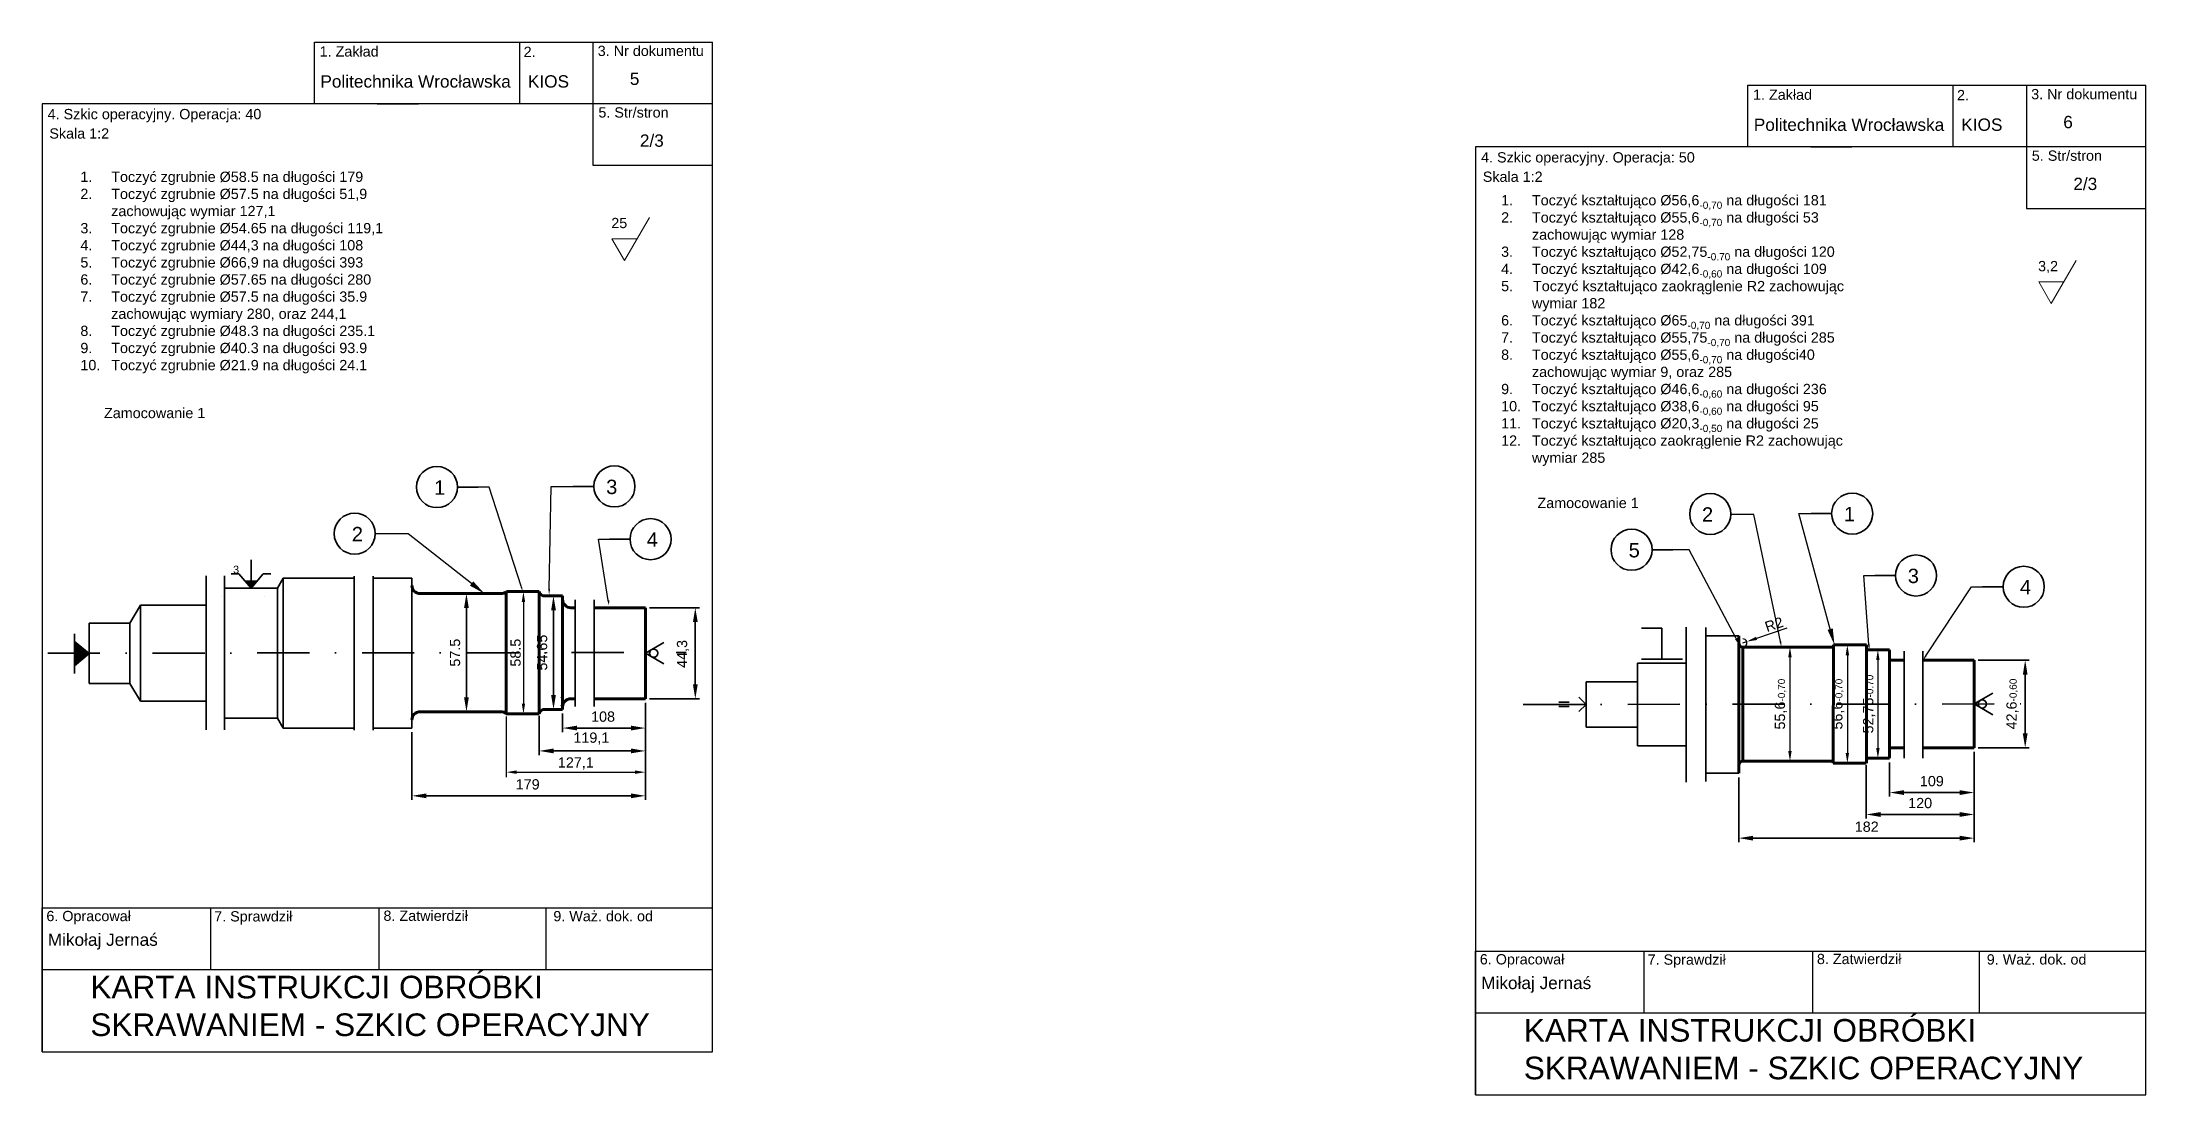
# Model space of a CAD drawing. Header units: millimetres. Extents: x 1335 to 6286, y 608 to 2939.
# Drawn here: x 3020 to 3532, y 1790 to 2047 of the extents above; entities that cross this region are included whole.
import ezdxf
from ezdxf import colors
from ezdxf.entities.mleader import LeaderData, LeaderLine
from ezdxf.math import Vec2, Vec3

# ---------------------------------------------------------------- set-up
doc = ezdxf.new("R2010")
doc.units = ezdxf.units.MM
doc.linetypes.add('DASHDOT', pattern=[25.4, 12.7, -6.35, 0, -6.35])
for name, color, linetype, lineweight in [('01.1 CIĄG. Z PRZERWANIEM', 255, 'Amzigzag', 35), ('01.1 CIĄGŁA CIENKA', 255, 'Continuous', 35), ('01.2 CIĄGŁA GRUBA', 7, 'Continuous', 70), ('04.1 DŁ. K+K CIENKA', 255, 'DASHDOT', 35)]:
    doc.layers.add(name, color=color, linetype=linetype, lineweight=lineweight)
doc.layers.add('Default', color=7, linetype='Continuous')
doc.styles.get("Standard").update_dxf_attribs({"font": 'arial.ttf'})
doc.linetypes.add('Amzigzag', pattern='A,0.0001,[136,genltshp.shx,S=0.04,R=0,X=0,Y=0],-11', length=11.0001)
doc.dimstyles.new('AM_ISO$0', dxfattribs={"dimscale": 100, "dimtxt": 3.5, "dimasz": 3.5, "dimexe": 1, "dimexo": 1, "dimgap": 1.5, "dimtad": 1, "dimdsep": 46, "dimtxsty": 'Standard', "dimcen": 0, "dimclrd": 256, "dimclre": 256, "dimclrt": 2, "dimadec": 0, "dimazin": 2, "dimtp": 0.1, "dimtm": 0.1, "dimtfac": 0.71, "dimtmove": 0, "dimatfit": 3, "dimfxl": 1, "dimlwd": -1, "dimlwe": -1, "dimarcsym": 1})
doc.dimstyles.new('ISO-25', dxfattribs={"dimtxt": 2.5, "dimasz": 2.5, "dimexe": 1.25, "dimexo": 0.625, "dimtad": 1, "dimtxsty": 'Standard', "dimcen": 2.5, "dimadec": 0, "dimazin": 0, "dimtfac": 1, "dimtmove": 0, "dimatfit": 3, "dimfxl": 1, "dimarcsym": 0})
doc.dimstyles.new('ISO-25$0', dxfattribs={"dimtxt": 2.5, "dimasz": 2.5, "dimexe": 1.25, "dimexo": 0.625, "dimtad": 1, "dimtxsty": 'Standard', "dimcen": 2.5, "dimadec": 0, "dimazin": 0, "dimtfac": 1, "dimtmove": 0, "dimatfit": 3, "dimfxl": 1, "dimarcsym": 0})

msp = doc.modelspace()

# ---------------------------------------------------------------- texts
at = {"layer": '01.1 CIĄGŁA CIENKA'}
for s, width, gutter_width, insert, char_height, attachment_point in [('25', 6.23728, 12.5, (3158.245, 2003.987), 2.5, 1), ('3,2', 6.23728, 12.5, (3505.556, 1993.495), 2.5, 1), ('Zamocowanie 1', 29.12273, 12.5, (3034.778, 1957.728), 2.5, 1), ('1', 3.46461, 0.5, (3115.109, 1940.082), 3.5, 1), ('3', 3.46461, 0.5, (3159.723, 1940.243), 3.5, 3), ('Zamocowanie 1', 29.12273, 12.5, (3383.691, 1935.834), 2.5, 1), ('2', 3.46461, 0.5, (3426.458, 1933.519), 3.5, 3), ('1', 3.46461, 0.5, (3461.014, 1933.632), 3.5, 3), ('2', 3.46461, 0.5, (3095.087, 1928.751), 3.5, 1), ('4', 3.46461, 0.5, (3166.875, 1927.402), 3.5, 1), ('5', 3.46461, 0.5, (3405.889, 1924.833), 3.5, 1), ('3', 4.76431, 0.5, (3066.202, 1919.304), 1.875, 1), ('3', 3.46461, 0.5, (3476.543, 1918.569), 3.5, 3), ('4', 3.46461, 0.5, (3501.116, 1915.814), 3.5, 1)]:
    msp.add_mtext_dynamic_manual_height_columns(s, width=width, gutter_width=gutter_width, heights=[0], dxfattribs=dict(at, insert=insert, char_height=char_height, attachment_point=attachment_point))
at = {"layer": 'Default', "attachment_point": 1}
for s, width, heights, insert, char_height in [('1. Zakład', 23.43622, [6.501], (3087.255, 2045.762), 2.5), ('2.', 23.43622, [6.501], (3136.91, 2045.661), 2.5), ('3. Nr dokumentu', 31.85449, [7.043], (3154.956, 2045.895), 2.5), ('Politechnika Wrocławska', 51.87466, [5.184], (3087.44, 2038.699), 3), ('KIOS', 51.87466, [5.184], (3137.946, 2038.706), 3), ('5', 51.87466, [5.184], (3162.761, 2039.348), 3), ('1. Zakład', 23.43622, [6.501], (3436.168, 2035.231), 2.5), ('2.', 23.43622, [6.501], (3485.823, 2035.131), 2.5), ('3. Nr dokumentu', 31.85449, [7.043], (3503.869, 2035.365), 2.5), ('4. Szkic operacyjny. Operacja: 40', 73.32689, [7.043], (3021.053, 2030.503), 2.5), ('5. Str/stron', 31.85449, [7.043], (3155.111, 2030.912), 2.5), ('Politechnika Wrocławska', 51.87466, [5.184], (3436.353, 2028.169), 3), ('KIOS', 51.87466, [5.184], (3486.859, 2028.176), 3), ('6', 51.87466, [5.184], (3511.674, 2028.818), 3), ('Skala 1:2 ', 31.85449, [7.043], (3021.464, 2025.789), 2.5), ('     2/3', 51.87466, [5.184], (3159.39, 2024.298), 3), ('4. Szkic operacyjny. Operacja: 50', 86.97325, [5.587], (3369.966, 2019.972), 2.5), ('5. Str/stron', 31.85449, [7.043], (3504.024, 2020.382), 2.5), ('\\pi-7.5,l10,t10;1.^IToczyć zgrubnie Ø58.5 na długości 179\\P2.^IToczyć zgrubnie Ø57.5 na długości 51,9 zachowując wymiar 127,1\\P3.^IToczyć zgrubnie Ø54.65 na długości 119,1\\P4.^IToczyć zgrubnie Ø44,3 na długości 108\\P5.^IToczyć zgrubnie Ø66,9 na długości 393\\P6.^IToczyć zgrubnie Ø57.65 na długości 280\\P7.^IToczyć zgrubnie Ø57.5 na długości 35.9\\P^Izachowując wymiary 280, oraz 244,1\\P8.^IToczyć zgrubnie Ø48.3 na długości 235.1\\P9.^IToczyć zgrubnie Ø40.3 na długości 93.9\\P10.^IToczyć zgrubnie Ø21.9 na długości 24.1', 88.13593, [53.056], (3026.524, 2015.24), 2.5), ('Skala 1:2 ', 31.85449, [7.043], (3370.377, 2015.258), 2.5), ('     2/3', 51.87466, [5.184], (3508.303, 2013.768), 3), ('\\A1;\\pi-7.5,l10,t10;1.^IToczyć kształtująco Ø56,6{\\H0.7x;\\S^ -0,70;\\H1.42857x; na długości 181}\\P2.^IToczyć kształtująco Ø55,6{\\H0.7x;\\S^ -0,70;} na długości 53\\P^Izachowując wymiar 128\\P3.^IToczyć kształtująco Ø52,75{\\H0.7x;\\S^ -0.70;} na długości 120\\P4.^IToczyć kształtująco Ø42,6{\\H0.7x;\\S^ -0,60;\\H1.42857x; na długości 109\\P}5.     Toczyć kształtująco zaokrąglenie R2 zachowując wymiar 182\\P6. ^IToczyć kształtująco Ø65{\\H0.7x;\\S^ -0,70;\\H1.42857x; na długości 391\\P}7.^IToczyć kształtująco Ø55,75{\\H0.7x;\\S^ -0,70;} na długości 285\\P8.^IToczyć kształtująco Ø55,6{\\H0.7x;\\S^ -0,70;} na długości40 zachowując wymiar 9, oraz 285\\P9.^IToczyć kształtująco Ø46,6{\\H0.7x;\\S^ -0,60;} na długości 236\\P10.^IToczyć kształtująco Ø38,6{\\H0.7x;\\S^ -0,60;} na długości 95\\P11.^IToczyć kształtująco Ø20,3{\\H0.7x;\\S^ -0,50;} na długości 25\\P12.^IToczyć kształtująco zaokrąglenie R2 zachowując wymiar 285', 95.03923, [75.788], (3372.35, 2009.537), 2.5), ('6. Opracował', 23.43622, [6.501], (3020.745, 1835.267), 2.5), ('7. Sprawdził', 23.43622, [6.501], (3061.597, 1835.196), 2.5), ('8. Zatwierdził', 23.43622, [6.501], (3102.797, 1835.346), 2.5), ('9. Waż. dok. od', 26.11798, [4.671], (3144.143, 1835.237), 2.5), ('Mikołaj Jernaś', 51.87466, [5.184], (3021.081, 1829.762), 3), ('6. Opracował', 23.43622, [6.501], (3369.658, 1824.737), 2.5), ('7. Sprawdził', 23.43622, [6.501], (3410.51, 1824.665), 2.5), ('8. Zatwierdził', 23.43622, [6.501], (3451.71, 1824.816), 2.5), ('9. Waż. dok. od', 26.11798, [4.671], (3493.056, 1824.707), 2.5), ('KARTA INSTRUKCJI OBRÓBKI SKRAWANIEM - SZKIC OPERACYJNY', 163.18648, [0], (3031.453, 1819.474), 5.5), ('Mikołaj Jernaś', 51.87466, [5.184], (3369.994, 1819.231), 3), ('KARTA INSTRUKCJI OBRÓBKI SKRAWANIEM - SZKIC OPERACYJNY', 163.18648, [0], (3380.366, 1808.944), 5.5)]:
    msp.add_mtext_dynamic_manual_height_columns(s, width=width, gutter_width=12.5, heights=heights, dxfattribs=dict(at, insert=insert, char_height=char_height))

# ---------------------------------------------------------------- blocks, each defined once
blk = doc.blocks.new('*D241')
at = {"layer": '01.1 CIĄGŁA CIENKA', "linetype": 'ByBlock', "transparency": 16777216}
for p, q in [((3122.52, 1912.5), (3123.99, 1912.5)), ((3122.99, 1887.26), (3122.99, 1909)), ((3122.52, 1883.76), (3123.99, 1883.76))]:
    blk.add_line(p, q, dxfattribs=at)
at = {"layer": '01.1 CIĄGŁA CIENKA', "transparency": 16777216}
for points in [[(3122.41, 1909), (3123.57, 1909), (3122.99, 1912.5)], [(3122.41, 1887.26), (3123.57, 1887.26), (3122.99, 1883.76)]]:
    blk.add_solid(points, dxfattribs=at)
at = {"layer": 'Defpoints', "color": 0, "transparency": 16777216}
for p in [(3121.52, 1912.5), (3122.99, 1912.5), (3121.52, 1883.76)]:
    blk.add_point(p, dxfattribs=at)
at = {"layer": '01.1 CIĄGŁA CIENKA', "color": 2, "transparency": 16777216, "insert": (3120.22, 1898.13), "char_height": 3.5, "attachment_point": 5, "rotation": 90}
blk.add_mtext('{\\H0.71429x;57.5}', dxfattribs=at)
blk = doc.blocks.new('*D242')
at = {"layer": '01.1 CIĄGŁA CIENKA', "linetype": 'ByBlock', "transparency": 16777216}
blk.add_line((3144.18, 1908.46), (3144.18, 1887.82), dxfattribs=at)
at = {"layer": '01.1 CIĄGŁA CIENKA', "transparency": 16777216}
for points in [[(3143.6, 1908.46), (3144.77, 1908.46), (3144.18, 1911.96)], [(3143.6, 1887.82), (3144.77, 1887.82), (3144.18, 1884.32)]]:
    blk.add_solid(points, dxfattribs=at)
at = {"layer": 'Defpoints', "color": 0, "transparency": 16777216}
for p in [(3144.18, 1911.96), (3144.18, 1884.32), (3144.18, 1884.32)]:
    blk.add_point(p, dxfattribs=at)
at = {"layer": '01.1 CIĄGŁA CIENKA', "color": 2, "transparency": 16777216, "insert": (3141.41, 1898.15), "char_height": 3.5, "attachment_point": 5, "rotation": 90}
blk.add_mtext('{\\H0.71429x;54.65}', dxfattribs=at)
blk = doc.blocks.new('*D238')
at = {"layer": '01.1 CIĄGŁA CIENKA', "linetype": 'ByBlock', "transparency": 16777216}
for p, q in [((3166.54, 1885.5), (3166.54, 1878.78)), ((3146.41, 1883.32), (3146.41, 1878.78)), ((3149.91, 1879.78), (3163.04, 1879.78))]:
    blk.add_line(p, q, dxfattribs=at)
at = {"layer": '01.1 CIĄGŁA CIENKA', "transparency": 16777216}
for points in [[(3149.91, 1880.36), (3149.91, 1879.19), (3146.41, 1879.78)], [(3163.04, 1880.36), (3163.04, 1879.19), (3166.54, 1879.78)]]:
    blk.add_solid(points, dxfattribs=at)
at = {"layer": 'Defpoints', "color": 0, "transparency": 16777216}
for p in [(3166.54, 1886.5), (3146.41, 1884.32), (3166.54, 1879.78)]:
    blk.add_point(p, dxfattribs=at)
at = {"layer": '01.1 CIĄGŁA CIENKA', "color": 2, "transparency": 16777216, "insert": (3156.25, 1882.55), "char_height": 3.5, "width": 7.4106, "attachment_point": 5}
blk.add_mtext('{\\H0.71429x;108}', dxfattribs=at)
blk = doc.blocks.new('*D239')
at = {"layer": '01.1 CIĄGŁA CIENKA', "linetype": 'ByBlock', "transparency": 16777216}
for p, q in [((3166.54, 1885.5), (3166.54, 1873.21)), ((3140.71, 1882.75), (3140.71, 1873.21)), ((3163.04, 1874.21), (3144.21, 1874.21))]:
    blk.add_line(p, q, dxfattribs=at)
at = {"layer": '01.1 CIĄGŁA CIENKA', "transparency": 16777216}
for points in [[(3144.21, 1874.8), (3144.21, 1873.63), (3140.71, 1874.21)], [(3163.04, 1874.8), (3163.04, 1873.63), (3166.54, 1874.21)]]:
    blk.add_solid(points, dxfattribs=at)
at = {"layer": 'Defpoints', "color": 0, "transparency": 16777216}
for p in [(3166.54, 1886.5), (3140.71, 1883.75), (3140.71, 1874.21)]:
    blk.add_point(p, dxfattribs=at)
at = {"layer": '01.1 CIĄGŁA CIENKA', "color": 2, "transparency": 16777216, "insert": (3153.4, 1877.22), "char_height": 3.5, "attachment_point": 5}
blk.add_mtext('{\\H0.71429x;119,1}', dxfattribs=at)
blk = doc.blocks.new('*D240')
at = {"layer": '01.1 CIĄGŁA CIENKA', "linetype": 'ByBlock', "transparency": 16777216}
for p, q in [((3166.54, 1885.92), (3166.54, 1862.28)), ((3109.71, 1878.75), (3109.71, 1862.28)), ((3113.21, 1863.28), (3163.04, 1863.28))]:
    blk.add_line(p, q, dxfattribs=at)
at = {"layer": '01.1 CIĄGŁA CIENKA', "transparency": 16777216}
for points in [[(3113.21, 1863.86), (3113.21, 1862.7), (3109.71, 1863.28)], [(3163.04, 1863.86), (3163.04, 1862.7), (3166.54, 1863.28)]]:
    blk.add_solid(points, dxfattribs=at)
at = {"layer": 'Defpoints', "color": 0, "transparency": 16777216}
for p in [(3166.54, 1886.92), (3109.71, 1879.75), (3166.54, 1863.28)]:
    blk.add_point(p, dxfattribs=at)
at = {"layer": '01.1 CIĄGŁA CIENKA', "color": 2, "transparency": 16777216, "insert": (3137.9, 1866.06), "char_height": 3.5, "attachment_point": 5}
blk.add_mtext('{\\H0.71429x;179}', dxfattribs=at)
blk = doc.blocks.new('*D243')
at = {"layer": '01.1 CIĄGŁA CIENKA', "linetype": 'ByBlock', "transparency": 16777216}
for p, q in [((3167.54, 1909.07), (3179.7, 1909.07)), ((3178.7, 1905.57), (3178.7, 1890.42)), ((3167.54, 1886.92), (3179.7, 1886.92))]:
    blk.add_line(p, q, dxfattribs=at)
at = {"layer": '01.1 CIĄGŁA CIENKA', "transparency": 16777216}
for points in [[(3178.12, 1905.57), (3179.29, 1905.57), (3178.7, 1909.07)], [(3178.12, 1890.42), (3179.29, 1890.42), (3178.7, 1886.92)]]:
    blk.add_solid(points, dxfattribs=at)
at = {"layer": 'Defpoints', "color": 0, "transparency": 16777216}
for p in [(3166.54, 1909.07), (3166.54, 1886.92), (3178.7, 1886.92)]:
    blk.add_point(p, dxfattribs=at)
at = {"layer": '01.1 CIĄGŁA CIENKA', "color": 2, "transparency": 16777216, "insert": (3175.7, 1897.83), "char_height": 3.5, "attachment_point": 5, "rotation": 90}
blk.add_mtext('{\\H0.71429x;44,3}', dxfattribs=at)
blk = doc.blocks.new('*D330')
at = {"layer": '01.1 CIĄGŁA CIENKA', "color": 0, "lineweight": -2, "transparency": 16777216}
for p, q in [((3132.7, 1882.63), (3132.7, 1867.79)), ((3166.54, 1882.63), (3166.54, 1867.79)), ((3135.2, 1869.04), (3164.04, 1869.04))]:
    blk.add_line(p, q, dxfattribs=at)
at = {"layer": '01.1 CIĄGŁA CIENKA', "color": 0, "transparency": 16777216}
for points in [[(3135.2, 1869.46), (3135.2, 1868.62), (3132.7, 1869.04)], [(3164.04, 1869.46), (3164.04, 1868.62), (3166.54, 1869.04)]]:
    blk.add_solid(points, dxfattribs=at)
at = {"layer": 'Defpoints', "color": 0, "transparency": 16777216}
for p in [(3132.7, 1883.25), (3166.54, 1883.25), (3166.54, 1869.04)]:
    blk.add_point(p, dxfattribs=at)
at = {"layer": '01.1 CIĄGŁA CIENKA', "color": 0, "transparency": 16777216, "insert": (3149.62, 1871.17), "char_height": 2.5, "attachment_point": 5}
blk.add_mtext('127,1', dxfattribs=at)
blk = doc.blocks.new('*D331')
at = {"layer": '01.1 CIĄGŁA CIENKA', "color": 0, "lineweight": -2, "transparency": 16777216}
for p, q in [((3136.87, 1910.5), (3136.87, 1885.75)), ((3137.33, 1913), (3138.12, 1913)), ((3137.33, 1883.25), (3138.12, 1883.25))]:
    blk.add_line(p, q, dxfattribs=at)
at = {"layer": '01.1 CIĄGŁA CIENKA', "color": 0, "transparency": 16777216}
for points in [[(3136.45, 1910.5), (3137.28, 1910.5), (3136.87, 1913)], [(3136.45, 1885.75), (3137.28, 1885.75), (3136.87, 1883.25)]]:
    blk.add_solid(points, dxfattribs=at)
at = {"layer": 'Defpoints', "color": 0, "transparency": 16777216}
for p in [(3136.71, 1913), (3136.7, 1883.25), (3136.87, 1883.25)]:
    blk.add_point(p, dxfattribs=at)
at = {"layer": '01.1 CIĄGŁA CIENKA', "color": 0, "transparency": 16777216, "insert": (3134.96, 1898.13), "char_height": 2.5, "attachment_point": 5, "rotation": 90}
blk.add_mtext('58.5', dxfattribs=at)
blk = doc.blocks.new('*D269')
at = {"layer": '01.1 CIĄGŁA CIENKA', "linetype": 'ByBlock', "transparency": 16777216}
for p, q in [((3469.4, 1871.43), (3469.4, 1863.08)), ((3489.98, 1872.98), (3489.98, 1863.08)), ((3472.9, 1864.08), (3486.48, 1864.08))]:
    blk.add_line(p, q, dxfattribs=at)
at = {"layer": '01.1 CIĄGŁA CIENKA', "transparency": 16777216}
for points in [[(3472.9, 1864.66), (3472.9, 1863.49), (3469.4, 1864.08)], [(3486.48, 1864.66), (3486.48, 1863.49), (3489.98, 1864.08)]]:
    blk.add_solid(points, dxfattribs=at)
at = {"layer": 'Defpoints', "color": 0, "transparency": 16777216}
for p in [(3469.4, 1872.43), (3489.98, 1873.98), (3489.98, 1864.08)]:
    blk.add_point(p, dxfattribs=at)
at = {"layer": '01.1 CIĄGŁA CIENKA', "color": 2, "transparency": 16777216, "insert": (3479.69, 1866.85), "char_height": 3.5, "attachment_point": 5}
blk.add_mtext('{\\H0.71429x;109}', dxfattribs=at)
blk = doc.blocks.new('*D270')
at = {"layer": '01.1 CIĄGŁA CIENKA', "linetype": 'ByBlock', "transparency": 16777216}
for p, q in [((3463.7, 1870.71), (3463.7, 1857.74)), ((3489.98, 1872.98), (3489.98, 1857.74)), ((3486.48, 1858.74), (3467.2, 1858.74))]:
    blk.add_line(p, q, dxfattribs=at)
at = {"layer": '01.1 CIĄGŁA CIENKA', "transparency": 16777216}
for points in [[(3467.2, 1859.32), (3467.2, 1858.15), (3463.7, 1858.74)], [(3486.48, 1859.32), (3486.48, 1858.15), (3489.98, 1858.74)]]:
    blk.add_solid(points, dxfattribs=at)
at = {"layer": 'Defpoints', "color": 0, "transparency": 16777216}
for p in [(3463.7, 1871.71), (3489.98, 1873.98), (3463.7, 1858.74)]:
    blk.add_point(p, dxfattribs=at)
at = {"layer": '01.1 CIĄGŁA CIENKA', "color": 2, "transparency": 16777216, "insert": (3476.84, 1861.51), "char_height": 3.5, "attachment_point": 5}
blk.add_mtext('{\\H0.71429x;120}', dxfattribs=at)
blk = doc.blocks.new('*D271')
at = {"layer": '01.1 CIĄGŁA CIENKA', "linetype": 'ByBlock', "transparency": 16777216}
for p, q in [((3489.98, 1873.98), (3489.98, 1851.98)), ((3432.69, 1867.76), (3432.69, 1851.98)), ((3436.19, 1852.98), (3486.48, 1852.98))]:
    blk.add_line(p, q, dxfattribs=at)
at = {"layer": '01.1 CIĄGŁA CIENKA', "transparency": 16777216}
for points in [[(3436.19, 1853.56), (3436.19, 1852.39), (3432.69, 1852.98)], [(3486.48, 1853.56), (3486.48, 1852.39), (3489.98, 1852.98)]]:
    blk.add_solid(points, dxfattribs=at)
at = {"layer": 'Defpoints', "color": 0, "transparency": 16777216}
for p in [(3489.98, 1874.98), (3432.69, 1868.76), (3489.98, 1852.98)]:
    blk.add_point(p, dxfattribs=at)
at = {"layer": '01.1 CIĄGŁA CIENKA', "color": 2, "transparency": 16777216, "insert": (3463.84, 1855.75), "char_height": 3.5, "attachment_point": 5}
blk.add_mtext('{\\H0.71429x;182}', dxfattribs=at)
blk = doc.blocks.new('*D272')
at = {"layer": '01.1 CIĄGŁA CIENKA', "linetype": 'ByBlock', "transparency": 16777216}
for p, q in [((3490.98, 1896.28), (3503.41, 1896.28)), ((3502.41, 1892.78), (3502.41, 1878.48)), ((3490.98, 1874.98), (3503.41, 1874.98))]:
    blk.add_line(p, q, dxfattribs=at)
at = {"layer": '01.1 CIĄGŁA CIENKA', "transparency": 16777216}
for points in [[(3501.83, 1892.78), (3502.99, 1892.78), (3502.41, 1896.28)], [(3501.83, 1878.48), (3502.99, 1878.48), (3502.41, 1874.98)]]:
    blk.add_solid(points, dxfattribs=at)
at = {"layer": 'Defpoints', "color": 0, "transparency": 16777216}
for p in [(3489.98, 1896.28), (3489.98, 1874.98), (3502.41, 1874.98)]:
    blk.add_point(p, dxfattribs=at)
at = {"layer": '01.1 CIĄGŁA CIENKA', "color": 2, "transparency": 16777216, "insert": (3499.32, 1885.63), "char_height": 3.5, "attachment_point": 5, "rotation": 90}
blk.add_mtext('{\\H0.71429x;42,6\\H0.7x;\\S^ -0,60;}', dxfattribs=at)
blk = doc.blocks.new('*D273')
at = {"layer": '01.1 CIĄGŁA CIENKA', "color": 0, "lineweight": -2, "transparency": 16777216}
for p, q in [((3465.95, 1898.81), (3465.3, 1898.81)), ((3466.55, 1896.31), (3466.55, 1874.93)), ((3467.17, 1872.43), (3467.8, 1872.43))]:
    blk.add_line(p, q, dxfattribs=at)
at = {"layer": '01.1 CIĄGŁA CIENKA', "color": 0, "transparency": 16777216}
for points in [[(3466.13, 1896.31), (3466.97, 1896.31), (3466.55, 1898.81)], [(3466.13, 1874.93), (3466.97, 1874.93), (3466.55, 1872.43)]]:
    blk.add_solid(points, dxfattribs=at)
at = {"layer": 'Defpoints', "color": 0, "transparency": 16777216}
for p in [(3466.57, 1898.81), (3466.55, 1872.43), (3466.55, 1872.43)]:
    blk.add_point(p, dxfattribs=at)
at = {"layer": '01.1 CIĄGŁA CIENKA', "color": 0, "transparency": 16777216, "insert": (3464.42, 1885.62), "char_height": 2.5, "attachment_point": 5, "rotation": 90}
blk.add_mtext('52,75{\\H0.7x;\\S^ -0.70;}', dxfattribs=at)
blk = doc.blocks.new('*D274')
at = {"layer": '01.1 CIĄGŁA CIENKA', "color": 0, "lineweight": -2, "transparency": 16777216}
for p, q in [((3433.69, 1900.51), (3434.64, 1900.83)), ((3444.37, 1904.07), (3437.01, 1901.62))]:
    blk.add_line(p, q, dxfattribs=at)
blk.add_arc((3433.69, 1900.51), 1, 305.8099, 90.0568, dxfattribs=at)
at = {"layer": '01.1 CIĄGŁA CIENKA', "color": 0, "transparency": 16777216}
blk.add_solid([(3436.88, 1902.01), (3437.14, 1901.22), (3434.64, 1900.83)], dxfattribs=at)
at = {"layer": 'Defpoints', "color": 0, "transparency": 16777216}
for p in [(3433.69, 1900.51), (3434.64, 1900.83)]:
    blk.add_point(p, dxfattribs=at)
at = {"layer": '01.1 CIĄGŁA CIENKA', "color": 0, "transparency": 16777216, "insert": (3441.28, 1905.02), "char_height": 2.5, "attachment_point": 5, "rotation": 18.4371}
blk.add_mtext('R2', dxfattribs=at)
blk = doc.blocks.new('*D275')
at = {"layer": '01.1 CIĄGŁA CIENKA', "color": 0, "lineweight": -2, "transparency": 16777216}
for p, q in [((3445.15, 1897.01), (3445.15, 1874.21)), ((3445.35, 1899.51), (3446.4, 1899.51)), ((3445.35, 1871.71), (3446.4, 1871.71))]:
    blk.add_line(p, q, dxfattribs=at)
at = {"layer": '01.1 CIĄGŁA CIENKA', "color": 0, "transparency": 16777216}
for points in [[(3444.73, 1897.01), (3445.57, 1897.01), (3445.15, 1899.51)], [(3444.73, 1874.21), (3445.57, 1874.21), (3445.15, 1871.71)]]:
    blk.add_solid(points, dxfattribs=at)
at = {"layer": 'Defpoints', "color": 0, "transparency": 16777216}
for p in [(3444.72, 1899.51), (3444.72, 1871.71), (3445.15, 1871.71)]:
    blk.add_point(p, dxfattribs=at)
at = {"layer": '01.1 CIĄGŁA CIENKA', "color": 0, "transparency": 16777216, "insert": (3442.94, 1885.61), "char_height": 2.5, "attachment_point": 5, "rotation": 90}
blk.add_mtext('55,6{\\H0.7x;\\S^ -0,70;}', dxfattribs=at)
blk = doc.blocks.new('*D332')
at = {"layer": '01.1 CIĄGŁA CIENKA', "color": 0, "lineweight": -2, "transparency": 16777216}
for p, q in [((3459.01, 1900.01), (3457.87, 1900.01)), ((3459.12, 1897.51), (3459.12, 1873.71)), ((3459.01, 1871.21), (3457.87, 1871.21))]:
    blk.add_line(p, q, dxfattribs=at)
at = {"layer": '01.1 CIĄGŁA CIENKA', "color": 0, "transparency": 16777216}
for points in [[(3458.71, 1897.51), (3459.54, 1897.51), (3459.12, 1900.01)], [(3458.71, 1873.71), (3459.54, 1873.71), (3459.12, 1871.21)]]:
    blk.add_solid(points, dxfattribs=at)
at = {"layer": 'Defpoints', "color": 0, "transparency": 16777216}
for p in [(3459.63, 1900.01), (3459.12, 1871.21), (3459.63, 1871.21)]:
    blk.add_point(p, dxfattribs=at)
at = {"layer": '01.1 CIĄGŁA CIENKA', "color": 0, "transparency": 16777216, "insert": (3456.91, 1885.61), "char_height": 2.5, "attachment_point": 5, "rotation": 90}
blk.add_mtext('56,6{\\H0.7x;\\S^ -0,70;}', dxfattribs=at)

# ---------------------------------------------------------------- dimensions: what is measured, and where the dimension line sits
at = {"layer": '01.1 CIĄGŁA CIENKA'}
for base, p1, p2, text, picture, middle in [((3122.99, 1912.503), (3121.524, 1883.76), (3121.517, 1912.503), '{\\H0.71429x;57.5}', '*D241', (3120.219, 1898.131)), ((3502.411, 1874.977), (3489.985, 1896.277), (3489.985, 1874.977), '{\\H0.71429x;42,6\\H0.7x;\\S^ -0,60;}', '*D272', (3499.32, 1885.627))]:
    dim = msp.add_linear_dim(base=base, p1=p1, p2=p2, angle=90, text=text, dimstyle='AM_ISO$0', override={"dimscale": 1, "dimtdec": 3}, dxfattribs=at)
    dim.commit()
    dim.dimension.update_dxf_attribs({"geometry": picture, "text_midpoint": middle})
for base, p1, p2, text, picture, middle in [((3136.866, 1883.254), (3136.707, 1913.003), (3136.703, 1883.254), '58.5', '*D331', (3134.965, 1898.128)), ((3459.123, 1871.212), (3459.632, 1900.012), (3459.632, 1871.212), '56,6{\\H0.7x;\\S^ -0,70;}', '*D332', (3456.908, 1885.612)), ((3445.151, 1871.712), (3444.724, 1899.512), (3444.724, 1871.712), '55,6{\\H0.7x;\\S^ -0,70;}', '*D275', (3442.935, 1885.612)), ((3466.549, 1872.429), (3466.574, 1898.805), (3466.549, 1872.429), '52,75{\\H0.7x;\\S^ -0.70;}', '*D273', (3464.422, 1885.617))]:
    dim = msp.add_linear_dim(base=base, p1=p1, p2=p2, angle=90, text=text, dimstyle='ISO-25$0', dxfattribs=at)
    dim.commit()
    dim.dimension.update_dxf_attribs({"geometry": picture, "text_midpoint": middle})
for base, p1, p2, text, picture, middle in [((3144.184, 1884.321), (3144.184, 1911.957), (3144.184, 1884.321), '{\\H0.71429x;54.65}', '*D242', (3144.184, 1898.146)), ((3178.703, 1886.924), (3166.543, 1909.074), (3166.543, 1886.924), '{\\H0.71429x;44,3}', '*D243', (3178.703, 1897.834))]:
    dim = msp.add_linear_dim(base=base, p1=p1, p2=p2, angle=90, text=text, dimstyle='AM_ISO$0', override={"dimscale": 1, "dimtdec": 3}, dxfattribs=at)
    dim.commit()
    dim.dimension.update_dxf_attribs({"geometry": picture, "text_midpoint": middle, "dimtype": 160})
dim = msp.add_radius_dim(center=(3433.688, 1900.512), mpoint=(3434.637, 1900.828), text='R2', dimstyle='ISO-25', dxfattribs=at)
dim.commit()
dim.dimension.update_dxf_attribs({"geometry": '*D274', "text_midpoint": (3441.278, 1905.024)})
for base, p1, p2, text, picture, middle in [((3166.543, 1863.282), (3109.707, 1879.749), (3166.543, 1886.924), '{\\H0.71429x;179}', '*D240', (3137.9, 1863.282)), ((3140.707, 1874.214), (3166.543, 1886.499), (3140.707, 1883.753), '{\\H0.71429x;119,1}', '*D239', (3153.4, 1874.214)), ((3166.543, 1879.777), (3146.407, 1884.321), (3166.543, 1886.499), '{\\H0.71429x;108}', '*D238', (3156.25, 1879.777)), ((3489.985, 1852.977), (3432.688, 1868.759), (3489.985, 1874.977), '{\\H0.71429x;182}', '*D271', (3463.842, 1852.977)), ((3463.7, 1858.738), (3489.985, 1873.984), (3463.7, 1871.712), '{\\H0.71429x;120}', '*D270', (3476.842, 1858.738)), ((3489.985, 1864.075), (3469.398, 1872.427), (3489.985, 1873.984), '{\\H0.71429x;109}', '*D269', (3479.692, 1864.075))]:
    dim = msp.add_linear_dim(base=base, p1=p1, p2=p2, text=text, dimstyle='AM_ISO$0', override={"dimscale": 1, "dimtdec": 3}, dxfattribs=at)
    dim.commit()
    dim.dimension.update_dxf_attribs({"geometry": picture, "text_midpoint": middle, "dimtype": 160})
dim = msp.add_linear_dim(base=(3166.543, 1869.041), p1=(3132.699, 1883.255), p2=(3166.543, 1883.255), text='127,1', dimstyle='ISO-25$0', dxfattribs=at)
dim.commit()
dim.dimension.update_dxf_attribs({"geometry": '*D330', "text_midpoint": (3149.621, 1871.168)})

# ---------------------------------------------------------------- hatches: boundary and pattern name
at = {"layer": '01.1 CIĄGŁA CIENKA'}
h = msp.add_hatch(color=256, dxfattribs=at)
h.dxf.hatch_style = 1
h.paths.add_polyline_path([(3072.024, 1915.577), (3070.553, 1915.577), (3070.553, 1913.824)])
h.paths.add_polyline_path([(3070.553, 1915.577), (3069.083, 1915.577), (3070.553, 1913.824)])
h = msp.add_hatch(color=256, dxfattribs=at)
h.dxf.hatch_style = 1
h.paths.add_polyline_path([(3031.12, 1897.906), (3027.615, 1900.848), (3027.615, 1894.965)])

# ---------------------------------------------------------------- linework, layer by layer
at = {"layer": '01.1 CIĄG. Z PRZERWANIEM'}
for p, q in [((3059.652, 1879.311), (3059.652, 1916.803)), ((3064.115, 1916.803), (3064.115, 1879.311)), ((3095.675, 1879.258), (3095.675, 1916.749)), ((3100.257, 1916.749), (3100.257, 1879.258)), ((3149.484, 1884.999), (3149.484, 1910.999)), ((3154.066, 1910.999), (3154.066, 1884.999)), ((3419.89, 1866.628), (3419.89, 1904.318)), ((3424.699, 1904.234), (3424.699, 1866.743)), ((3472.926, 1872.484), (3472.926, 1898.484)), ((3477.508, 1898.484), (3477.508, 1872.484))]:
    msp.add_line(p, q, dxfattribs=at)
at = {"layer": '01.1 CIĄGŁA CIENKA', "linetype": 'Continuous', "lineweight": 20}
for p, q in [((3161.452, 1993.617), (3167.514, 2004.117)), ((3161.452, 1993.617), (3167.514, 2004.117)), ((3158.421, 1998.867), (3161.452, 1993.617)), ((3164.483, 1998.867), (3158.421, 1998.867)), ((3158.421, 1998.867), (3161.452, 1993.617)), ((3164.483, 1998.867), (3158.421, 1998.867)), ((3508.762, 1983.125), (3514.824, 1993.625)), ((3505.731, 1988.375), (3508.762, 1983.125)), ((3505.731, 1988.375), (3508.762, 1983.125)), ((3511.793, 1988.375), (3505.731, 1988.375))]:
    msp.add_line(p, q, dxfattribs=at)
at = {"layer": '01.1 CIĄGŁA CIENKA'}
for p, q in [((3125.822, 1938.439), (3120.822, 1938.439)), ((3149.01, 1938.6), (3154.01, 1938.6)), ((3450.3, 1931.989), (3455.3, 1931.989)), ((3157.816, 1925.759), (3162.816, 1925.759)), ((3070.553, 1913.824), (3070.553, 1920.705)), ((3416.602, 1923.19), (3411.602, 1923.19)), ((3065.737, 1917.33), (3067.612, 1917.33)), ((3067.612, 1917.33), (3070.553, 1913.824)), ((3072.024, 1915.577), (3069.083, 1915.577)), ((3073.495, 1917.33), (3070.553, 1913.824)), ((3075.37, 1917.33), (3073.495, 1917.33)), ((3078.373, 1916.249), (3076.992, 1913.824)), ((3078.373, 1916.249), (3078.373, 1897.999)), ((3078.373, 1916.249), (3095.675, 1916.249)), ((3100.257, 1916.249), (3105.257, 1916.249)), ((3105.257, 1916.249), (3109.707, 1916.249)), ((3109.707, 1916.249), (3109.707, 1897.999)), ((3465.83, 1916.926), (3470.83, 1916.926)), ((3076.992, 1913.824), (3064.115, 1913.824)), ((3076.992, 1913.824), (3076.992, 1897.999)), ((3492.057, 1914.172), (3497.057, 1914.172)), ((3031.131, 1905.337), (3031.12, 1897.999)), ((3031.131, 1905.337), (3041.087, 1905.337)), ((3043.633, 1909.702), (3041.087, 1905.337)), ((3041.087, 1905.337), (3041.087, 1897.994)), ((3043.633, 1909.702), (3059.652, 1909.702)), ((3043.633, 1909.702), (3043.633, 1897.999)), ((3027.615, 1893.09), (3027.615, 1902.723)), ((3027.615, 1900.848), (3031.12, 1897.906)), ((3166.543, 1897.999), (3171.056, 1900.605)), ((3413.981, 1904.08), (3408.981, 1904.08)), ((3413.981, 1896.58), (3413.981, 1904.08)), ((3432.688, 1902.209), (3424.699, 1902.209)), ((3027.615, 1894.965), (3031.12, 1897.906)), ((3031.131, 1890.662), (3031.12, 1897.999)), ((3041.087, 1890.662), (3041.087, 1898.005)), ((3043.633, 1886.297), (3043.633, 1897.999)), ((3076.992, 1882.174), (3076.992, 1897.999)), ((3078.373, 1879.749), (3078.373, 1897.999)), ((3109.707, 1879.749), (3109.707, 1897.999)), ((3166.543, 1897.999), (3171.056, 1895.394)), ((3408.073, 1895.58), (3408.073, 1875.43)), ((3408.073, 1895.58), (3419.89, 1895.58)), ((3408.981, 1896.58), (3413.981, 1896.58)), ((3413.981, 1896.58), (3418.981, 1896.58)), ((3031.131, 1890.662), (3041.087, 1890.662)), ((3043.633, 1886.297), (3041.087, 1890.662)), ((3395.568, 1879.973), (3395.568, 1891.038)), ((3395.568, 1891.029), (3395.568, 1891.029)), ((3395.568, 1891.022), (3408.068, 1891.022)), ((3043.633, 1886.297), (3059.652, 1886.297)), ((3131.181, 1884.909), (3131.181, 1884.909)), ((3395.531, 1885.543), (3387.883, 1885.543)), ((3388.883, 1886.043), (3391.383, 1886.043)), ((3388.883, 1885.043), (3391.383, 1885.043)), ((3395.531, 1885.543), (3393.763, 1887.31)), ((3395.531, 1885.543), (3393.763, 1883.775)), ((3463.724, 1885.612), (3466.977, 1885.612)), ((3489.984, 1885.641), (3494.498, 1888.247)), ((3489.984, 1885.641), (3494.498, 1883.035)), ((3076.992, 1882.174), (3064.115, 1882.174)), ((3078.373, 1879.749), (3076.992, 1882.174)), ((3078.373, 1879.749), (3095.675, 1879.749)), ((3100.257, 1879.749), (3109.707, 1879.749)), ((3395.568, 1879.973), (3408.068, 1879.973)), ((3408.073, 1875.43), (3419.89, 1875.43)), ((3424.699, 1868.759), (3432.688, 1868.759))]:
    msp.add_line(p, q, dxfattribs=at)
at = {"layer": '01.1 CIĄGŁA CIENKA', "color": 136, "linetype": 'Continuous', "lineweight": 20, "ltscale": 0.2, "true_color": 0x008080}
for points in [[(3063.283, 1911.754), (3063.279, 1911.754)], [(3073.789, 1911.754), (3073.785, 1911.754)]]:
    msp.add_lwpolyline(points, dxfattribs=at)
at = {"layer": '01.1 CIĄGŁA CIENKA'}
for centre, radius in [((3115.822, 1938.439), 5), ((3159.01, 1938.6), 5), ((3425.745, 1931.876), 5), ((3460.3, 1931.989), 5), ((3095.8, 1927.108), 5), ((3167.816, 1925.759), 5), ((3406.602, 1923.19), 5), ((3475.83, 1916.926), 5), ((3502.057, 1914.172), 5), ((3168.543, 1897.999), 1), ((3491.984, 1885.641), 1)]:
    msp.add_circle(centre, radius, dxfattribs=at)
for centre, radius, start, end in [((3145.609, 1885.476), 0.5, 315.31518, 339.64581), ((3146.279, 1887.059), 0.2, 90, 180)]:
    msp.add_arc(centre, radius, start, end, dxfattribs=at)
at = {"layer": '01.2 CIĄGŁA GRUBA'}
for p, q in [((3131.326, 1912.503), (3111.707, 1912.503)), ((3132.699, 1913.003), (3132.699, 1883.255)), ((3140.707, 1913.003), (3132.707, 1913.003)), ((3140.707, 1913.003), (3140.699, 1883.253)), ((3146.408, 1911.956), (3141.961, 1911.957)), ((3146.408, 1911.946), (3146.407, 1884.321)), ((3149.484, 1909.074), (3148.407, 1909.074)), ((3166.543, 1909.074), (3154.066, 1909.074)), ((3166.543, 1909.074), (3166.543, 1886.924)), ((3432.688, 1902.209), (3432.688, 1885.484)), ((3463.749, 1900.012), (3455.749, 1900.012)), ((3455.749, 1900.012), (3455.749, 1899.512)), ((3463.749, 1900.012), (3463.749, 1871.212)), ((3455.749, 1899.512), (3433.699, 1899.512)), ((3433.699, 1899.512), (3433.699, 1871.712)), ((3433.699, 1899.362), (3433.699, 1871.862)), ((3455.699, 1871.212), (3455.749, 1899.512)), ((3469.4, 1898.805), (3463.748, 1898.805)), ((3469.4, 1898.8), (3469.398, 1872.427)), ((3472.926, 1896.277), (3469.399, 1896.277)), ((3489.985, 1896.277), (3477.508, 1896.277)), ((3489.985, 1896.277), (3489.985, 1874.977)), ((3148.407, 1886.924), (3149.484, 1886.924)), ((3166.543, 1886.924), (3154.066, 1886.924)), ((3432.688, 1868.759), (3432.688, 1885.484)), ((3131.349, 1883.759), (3111.699, 1883.761)), ((3132.699, 1883.255), (3140.707, 1883.253)), ((3146.407, 1884.321), (3142.074, 1884.321)), ((3469.399, 1874.977), (3472.926, 1874.977)), ((3489.985, 1874.977), (3477.508, 1874.977)), ((3455.699, 1871.712), (3433.699, 1871.712)), ((3463.699, 1871.212), (3455.699, 1871.212)), ((3463.701, 1872.431), (3469.398, 1872.427))]:
    msp.add_line(p, q, dxfattribs=at)
for centre, radius, start, end in [((3111.707, 1914.503), 2, 180, 270), ((3131.4, 1914.501), 2, 267.87875, 310.49233), ((3141.925, 1913.175), 1.23, 188.04155, 276.9163), ((3148.407, 1911.074), 2, 180, 270), ((3433.688, 1900.512), 1, 180, 270), ((3148.407, 1884.924), 2, 90, 180), ((3111.707, 1881.761), 2, 90, 180), ((3131.289, 1881.538), 2.222, 50.60131, 88.43734), ((3141.925, 1883.091), 1.229, 83.05801, 172.42922), ((3433.688, 1870.712), 1, 90, 180)]:
    msp.add_arc(centre, radius, start, end, dxfattribs=at)
at = {"layer": '04.1 DŁ. K+K CIENKA'}
for p, q in [((3021.075, 1897.999), (3176.507, 1898.167)), ((3380.174, 1885.527), (3501.949, 1885.651))]:
    msp.add_line(p, q, dxfattribs=at)
at = {"layer": 'Default'}
for p, q in [((3086.018, 2031.786), (3086.018, 2046.786)), ((3086.018, 2046.786), (3089.858, 2046.786)), ((3089.858, 2046.786), (3111.29, 2046.786)), ((3111.29, 2046.786), (3182.884, 2046.786)), ((3135.898, 2046.786), (3135.898, 2031.786)), ((3153.795, 2046.786), (3153.795, 2031.786)), ((3182.884, 2031.786), (3182.884, 2046.786)), ((3434.931, 2021.255), (3434.931, 2036.255)), ((3434.931, 2036.255), (3438.771, 2036.255)), ((3438.771, 2036.255), (3460.203, 2036.255)), ((3460.203, 2036.255), (3531.797, 2036.255)), ((3484.811, 2036.255), (3484.811, 2021.255)), ((3502.708, 2036.255), (3502.708, 2021.255)), ((3531.797, 2021.255), (3531.797, 2036.255)), ((3182.884, 2031.786), (3019.697, 2031.786)), ((3019.697, 2031.786), (3019.697, 1800.993)), ((3101.29, 2031.786), (3111.29, 2031.786)), ((3153.795, 2031.786), (3153.795, 2016.786)), ((3182.884, 1800.993), (3182.884, 2031.786)), ((3531.797, 2021.255), (3368.61, 2021.255)), ((3368.61, 2021.255), (3368.61, 1790.463)), ((3450.203, 2021.255), (3460.203, 2021.255)), ((3502.708, 2021.255), (3502.708, 2006.255)), ((3531.797, 1790.463), (3531.797, 2021.255)), ((3153.795, 2016.786), (3182.884, 2016.786)), ((3502.708, 2006.255), (3531.797, 2006.255)), ((3019.697, 1820.993), (3019.697, 1835.993)), ((3019.697, 1835.993), (3182.884, 1835.993)), ((3060.697, 1835.993), (3060.697, 1820.993)), ((3101.697, 1835.993), (3101.697, 1820.993)), ((3142.29, 1835.993), (3142.29, 1820.993)), ((3368.61, 1810.463), (3368.61, 1825.463)), ((3368.61, 1825.463), (3531.797, 1825.463)), ((3409.61, 1825.463), (3409.61, 1810.463)), ((3450.61, 1825.463), (3450.61, 1810.463)), ((3491.203, 1825.463), (3491.203, 1810.463)), ((3019.697, 1800.993), (3019.697, 1820.993)), ((3019.697, 1820.993), (3182.884, 1820.993)), ((3368.61, 1790.463), (3368.61, 1810.463)), ((3368.61, 1810.463), (3531.797, 1810.463)), ((3019.697, 1800.993), (3182.884, 1800.993)), ((3368.61, 1790.463), (3531.797, 1790.463))]:
    msp.add_line(p, q, dxfattribs=at)

msp.set_redraw_order([(e.dxf.handle, doc.entitydb.next_handle()) for e in msp.query("TEXT MTEXT ATTDEF DIMENSION ARC_DIMENSION")])  # texts and dimensions are drawn at this point

# ---------------------------------------------------------------- leaders
at = {"layer": '01.1 CIĄGŁA CIENKA'}
ml = msp.add_multileader_mtext('Standard', dxfattribs=at)
ml.set_content('', color=256)
ml.set_leader_properties()
ml.build(insert=Vec2(0, 0))
ml.multileader.update_dxf_attribs({"dogleg_length": 0.36, "arrow_head_size": 1.35, "scale": 15})
ctx = ml.context
ctx.base_point, ctx.scale, ctx.char_height, ctx.arrow_head_size, ctx.landing_gap_size, ctx.plane_origin = Vec3(3124.472, 1938.439), 15, 1.35, 1.35, 0.675, Vec3(3136.707, 1913.003)
ctx.text_align_type = 2
notes = []
notes.append((ctx, [(1, (1, 1, 0), (3128.522, 1938.439), (-1, 0), 2.7, [(0, [(3136.707, 1913.003)], 0, [])])]))
ctx.mtext.insert, ctx.mtext.alignment, ctx.mtext.flow_direction = Vec3(3125.147, 1939.114), 3, 5
ml = msp.add_multileader_mtext('Standard', dxfattribs=at)
ml.set_content('', color=256)
ml.set_leader_properties()
ml.build(insert=Vec2(0, 0))
ml.multileader.update_dxf_attribs({"dogleg_length": 0.36, "arrow_head_size": 1.35, "scale": 15})
ctx = ml.context
ctx.base_point, ctx.scale, ctx.char_height, ctx.arrow_head_size, ctx.landing_gap_size, ctx.plane_origin = Vec3(3149.01, 1938.6), 15, 1.35, 1.35, 0.675, Vec3(3143.107, 1912.253)
notes.append((ctx, [(0, (1, 1, 0), (3143.61, 1938.6), (1, 0), 5.4, [(0, [(3143.107, 1912.253)], 0, [])])]))
ctx.mtext.insert, ctx.mtext.flow_direction = Vec3(3149.685, 1939.275), 5
ml = msp.add_multileader_mtext('Standard', dxfattribs=at)
ml.set_content('', color=256)
ml.set_leader_properties()
ml.build(insert=Vec2(0, 0))
ml.multileader.update_dxf_attribs({"dogleg_length": 0.36, "arrow_head_size": 1.35, "scale": 15})
ctx = ml.context
ctx.base_point, ctx.scale, ctx.char_height, ctx.arrow_head_size, ctx.landing_gap_size, ctx.plane_origin = Vec3(3429.591, 1931.769), 15, 1.35, 1.35, 0.675, Vec3(3443.102, 1900.472)
ctx.text_align_type = 2
notes.append((ctx, [(1, (1, 1, 0), (3436.341, 1931.769), (-1, 0), 5.4, [(0, [(3443.102, 1899.512)], 0, [])])]))
ctx.mtext.insert, ctx.mtext.alignment, ctx.mtext.flow_direction = Vec3(3430.266, 1932.444), 3, 5
ml = msp.add_multileader_mtext('Standard', dxfattribs=at)
ml.set_content('', color=256)
ml.set_leader_properties()
ml.build(insert=Vec2(0, 0))
ctx = ml.context
ctx.base_point, ctx.plane_origin = Vec3(3455.3, 1931.989), Vec3(3455.986, 1900.012)
notes.append((ctx, [(1, (1, 1, 0), (3447.3, 1931.989), (1, 0), 8, [(0, [(3455.986, 1900.012)], 0, [])])]))
ctx.mtext.insert, ctx.mtext.flow_direction = Vec3(3457.3, 1933.989), 5
ml = msp.add_multileader_mtext('Standard', dxfattribs=at)
ml.set_content('', color=256)
ml.set_leader_properties()
ml.build(insert=Vec2(0, 0))
ctx = ml.context
ctx.base_point, ctx.plane_origin = Vec3(3096.795, 1927.071), Vec3(3127.386, 1912.503)
ctx.text_align_type = 2
notes.append((ctx, [(0, (1, 1, 0), (3108.795, 1927.071), (-1, 0), 8, [(0, [(3127.386, 1912.503)], 0, [])])]))
ctx.mtext.insert, ctx.mtext.alignment, ctx.mtext.flow_direction = Vec3(3098.795, 1929.071), 3, 5
ml = msp.add_multileader_mtext('Standard', dxfattribs=at)
ml.set_content('', color=256)
ml.set_leader_properties()
ml.build(insert=Vec2(0, 0))
ml.multileader.update_dxf_attribs({"dogleg_length": 0.36, "arrow_head_size": 1.35, "scale": 15})
ctx = ml.context
ctx.base_point, ctx.scale, ctx.char_height, ctx.arrow_head_size, ctx.landing_gap_size, ctx.plane_origin = Vec3(3157.816, 1925.759), 15, 1.35, 1.35, 0.675, Vec3(3157.73, 1909.499)
notes.append((ctx, [(1, (1, 1, 0), (3155.116, 1925.759), (1, 0), 2.7, [(0, [(3157.73, 1909.499)], 0, [])])]))
ctx.mtext.insert, ctx.mtext.text_direction, ctx.mtext.flow_direction, ctx.mtext.extrusion = Vec3(3158.491, 1926.434), Vec3(-1, 0), 5, Vec3(0, 0, -1)
ml = msp.add_multileader_mtext('Standard', dxfattribs=at)
ml.set_content('', color=256)
ml.set_leader_properties()
ml.build(insert=Vec2(0, 0))
ml.multileader.update_dxf_attribs({"arrow_head_size": 2})
ctx = ml.context
ctx.base_point, ctx.char_height, ctx.arrow_head_size, ctx.landing_gap_size, ctx.plane_origin = Vec3(3414.602, 1923.19), 2, 2, 1, Vec3(3432.981, 1899.805)
ctx.text_align_type = 2
notes.append((ctx, [(0, (1, 1, 0), (3420.602, 1923.19), (-1, 0), 4, [(0, [(3432.981, 1899.805)], 0, [])])]))
ctx.mtext.insert, ctx.mtext.alignment, ctx.mtext.flow_direction = Vec3(3415.602, 1924.19), 3, 5
ml = msp.add_multileader_mtext('Standard', dxfattribs=at)
ml.set_content('', color=256)
ml.set_leader_properties()
ml.build(insert=Vec2(0, 0))
ml.multileader.update_dxf_attribs({"dogleg_length": 0.36, "arrow_head_size": 1.35, "scale": 15})
ctx = ml.context
ctx.base_point, ctx.scale, ctx.char_height, ctx.arrow_head_size, ctx.landing_gap_size, ctx.plane_origin = Vec3(3465.83, 1916.926), 15, 1.35, 1.35, 0.675, Vec3(3466.549, 1899.738)
notes.append((ctx, [(0, (1, 1, 0), (3463.13, 1916.926), (1, 0), 2.7, [(0, [(3464.458, 1898.765)], 0, [])])]))
ctx.mtext.insert, ctx.mtext.flow_direction = Vec3(3466.505, 1917.601), 5
ml = msp.add_multileader_mtext('Standard', dxfattribs=at)
ml.set_content('', color=256)
ml.set_leader_properties()
ml.build(insert=Vec2(0, 0))
ml.multileader.update_dxf_attribs({"dogleg_length": 0.36, "arrow_head_size": 1.35, "scale": 15})
ctx = ml.context
ctx.base_point, ctx.scale, ctx.char_height, ctx.arrow_head_size, ctx.landing_gap_size, ctx.plane_origin = Vec3(3492.057, 1914.172), 15, 1.35, 1.35, 0.675, Vec3(3481.171, 1896.984)
notes.append((ctx, [(1, (1, 1, 0), (3489.357, 1914.172), (1, 0), 2.7, [(0, [(3477.508, 1896.277)], 0, [])])]))
ctx.mtext.insert, ctx.mtext.text_direction, ctx.mtext.flow_direction, ctx.mtext.extrusion = Vec3(3492.732, 1914.847), Vec3(-1, 0), 5, Vec3(0, 0, -1)
for ctx, leaders in notes:
    for number, flags, end, landing, length, lines in leaders:
        leader = LeaderData()
        leader.index, (leader.has_last_leader_line, leader.has_dogleg_vector, leader.attachment_direction) = number, flags
        leader.last_leader_point, leader.dogleg_vector, leader.dogleg_length = Vec3(end), Vec3(landing), length
        for number, points, colour, breaks in lines:
            line = LeaderLine()
            line.index, line.vertices, line.color, line.breaks = number, Vec3.list(points), colors.encode_raw_color(colour), breaks
            leader.lines.append(line)
        ctx.leaders.append(leader)

doc.saveas('drawing.dxf')
